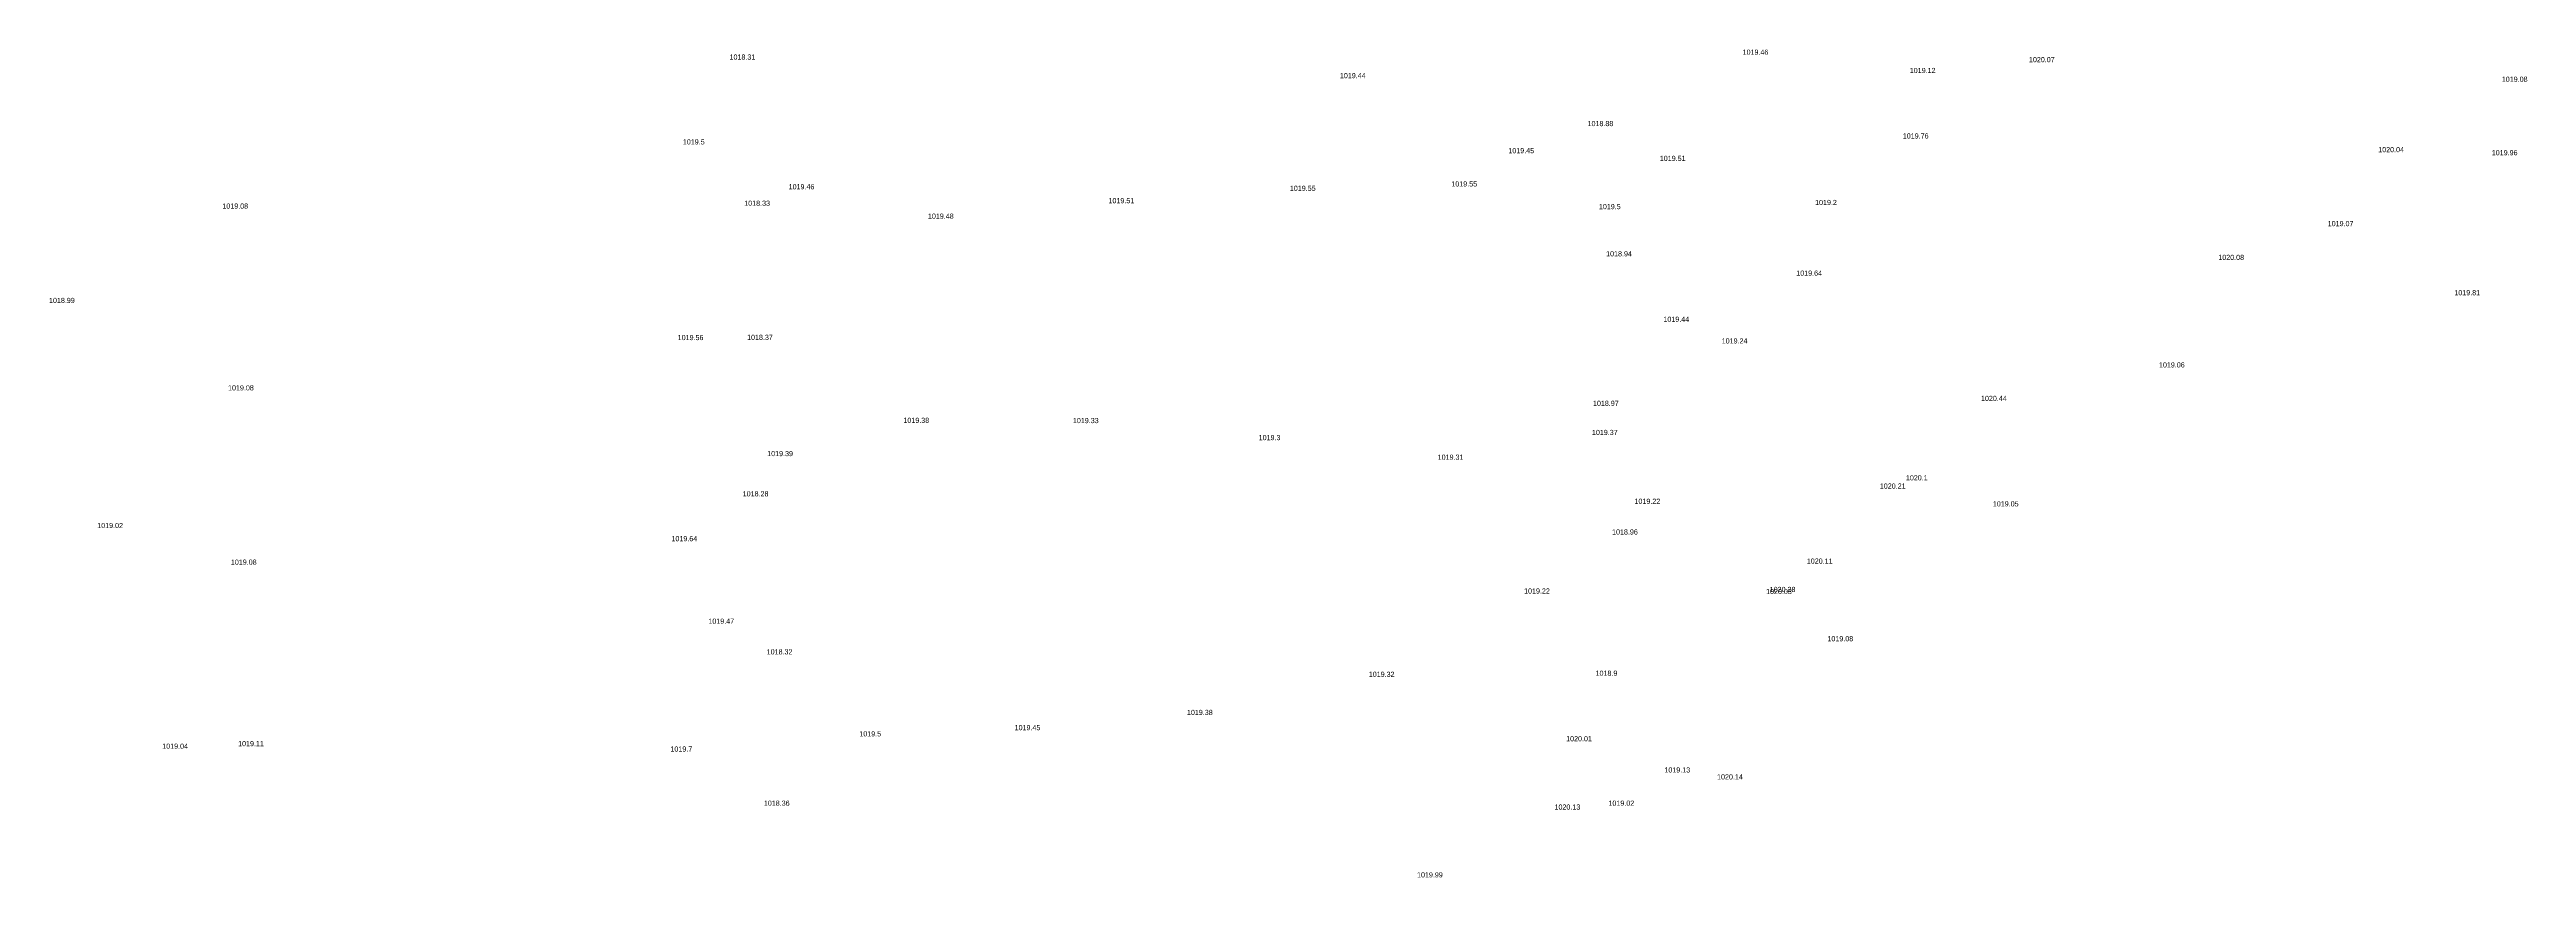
# Model space of a CAD drawing. Header units: inches. Extents: x 628884 to 629912, y 4519174 to 4520145.
# Drawn here: x 629165.9 to 629261.9, y 4519461.8 to 4519493.9 of the extents above; entities that cross this region are included whole.
import ezdxf

# ---------------------------------------------------------------- set-up
doc = ezdxf.new("R2010")
doc.units = ezdxf.units.IN
doc.header["$MEASUREMENT"] = 0

msp = doc.modelspace()

# ---------------------------------------------------------------- texts
for s, p in [('1018.31', (629192.29, 4519493.53, 1018.31)), ('1019.46', (629231.56, 4519493.72, 1019.46)), ('1020.07', (629242.66, 4519493.43, 1020.07)), ('1019.44', (629215.95, 4519492.81, 1019.44)), ('1019.12', (629238.04, 4519493.01, 1019.12)), ('1019.08', (629260.99, 4519492.67, 1019.08)), ('1018.88', (629225.55, 4519490.95, 1018.88)), ('1019.76', (629237.77, 4519490.47, 1019.76)), ('1019.5', (629190.48, 4519490.24, 1019.5)), ('1019.45', (629222.48, 4519489.9, 1019.45)), ('1019.51', (629228.35, 4519489.6, 1019.51)), ('1020.04', (629256.2, 4519489.94, 1020.04)), ('1019.96', (629260.6, 4519489.82, 1019.96)), ('1019.46', (629194.58, 4519488.5, 1019.46)), ('1019.55', (629214.01, 4519488.44, 1019.55)), ('1019.55', (629220.27, 4519488.61, 1019.55)), ('1019.08', (629172.63, 4519487.75, 1019.08)), ('1018.33', (629192.86, 4519487.86, 1018.33)), ('1019.48', (629199.98, 4519487.36, 1019.48)), ('1019.51', (629206.98, 4519487.96, 1019.51)), ('1019.5', (629225.99, 4519487.73, 1019.5)), ('1019.2', (629234.37, 4519487.89, 1019.2)), ('1019.07', (629254.24, 4519487.07, 1019.07)), ('1018.94', (629226.27, 4519485.9, 1018.94)), ('1020.08', (629250, 4519485.76, 1020.08)), ('1019.64', (629233.64, 4519485.15, 1019.64)), ('1018.99', (629165.91, 4519484.09, 1018.99)), ('1019.81', (629259.15, 4519484.39, 1019.81)), ('1019.56', (629190.28, 4519482.65, 1019.56)), ('1018.37', (629192.97, 4519482.66, 1018.37)), ('1019.44', (629228.49, 4519483.36, 1019.44)), ('1019.24', (629230.75, 4519482.52, 1019.24)), ('1019.08', (629172.85, 4519480.7, 1019.08)), ('1019.06', (629247.7, 4519481.59, 1019.06)), ('1018.97', (629225.76, 4519480.1, 1018.97)), ('1020.44', (629240.8, 4519480.29, 1020.44)), ('1019.38', (629199.03, 4519479.44, 1019.38)), ('1019.33', (629205.6, 4519479.43, 1019.33)), ('1019.3', (629212.8, 4519478.77, 1019.3)), ('1019.37', (629225.72, 4519478.97, 1019.37)), ('1019.39', (629193.75, 4519478.15, 1019.39)), ('1019.31', (629219.74, 4519478.01, 1019.31)), ('1020.21', (629236.88, 4519476.89, 1020.21)), ('1020.1', (629237.89, 4519477.21, 1020.1)), ('1018.28', (629192.8, 4519476.59, 1018.28)), ('1019.22', (629227.37, 4519476.3, 1019.22)), ('1019.05', (629241.26, 4519476.2, 1019.05)), ('1019.02', (629167.78, 4519475.36, 1019.02)), ('1018.96', (629226.5, 4519475.11, 1018.96)), ('1019.08', (629172.96, 4519473.94, 1019.08)), ('1019.64', (629190.04, 4519474.85, 1019.64)), ('1020.11', (629234.05, 4519473.98, 1020.11)), ('1019.22', (629223.09, 4519472.82, 1019.22)), ('1020.03', (629232.47, 4519472.8, 1020.03)), ('1020.28', (629232.61, 4519472.88, 1020.28)), ('1019.47', (629191.47, 4519471.65, 1019.47)), ('1018.32', (629193.73, 4519470.46, 1018.32)), ('1019.08', (629234.85, 4519470.97, 1019.08)), ('1019.32', (629217.07, 4519469.59, 1019.32)), ('1018.9', (629225.86, 4519469.63, 1018.9)), ('1019.5', (629197.32, 4519467.28, 1019.5)), ('1019.45', (629203.34, 4519467.52, 1019.45)), ('1019.38', (629210.02, 4519468.11, 1019.38)), ('1019.04', (629170.3, 4519466.8, 1019.04)), ('1019.11', (629173.24, 4519466.9, 1019.11)), ('1019.7', (629190, 4519466.69, 1019.7)), ('1020.01', (629224.72, 4519467.09, 1020.01)), ('1019.13', (629228.53, 4519465.88, 1019.13)), ('1020.14', (629230.57, 4519465.61, 1020.14)), ('1018.36', (629193.62, 4519464.59, 1018.36)), ('1020.13', (629224.27, 4519464.44, 1020.13)), ('1019.02', (629226.36, 4519464.59, 1019.02)), ('1019.99', (629218.94, 4519461.81, 1019.99))]:
    msp.add_text(s, height=0.2).set_placement(p)

doc.saveas('drawing.dxf')
